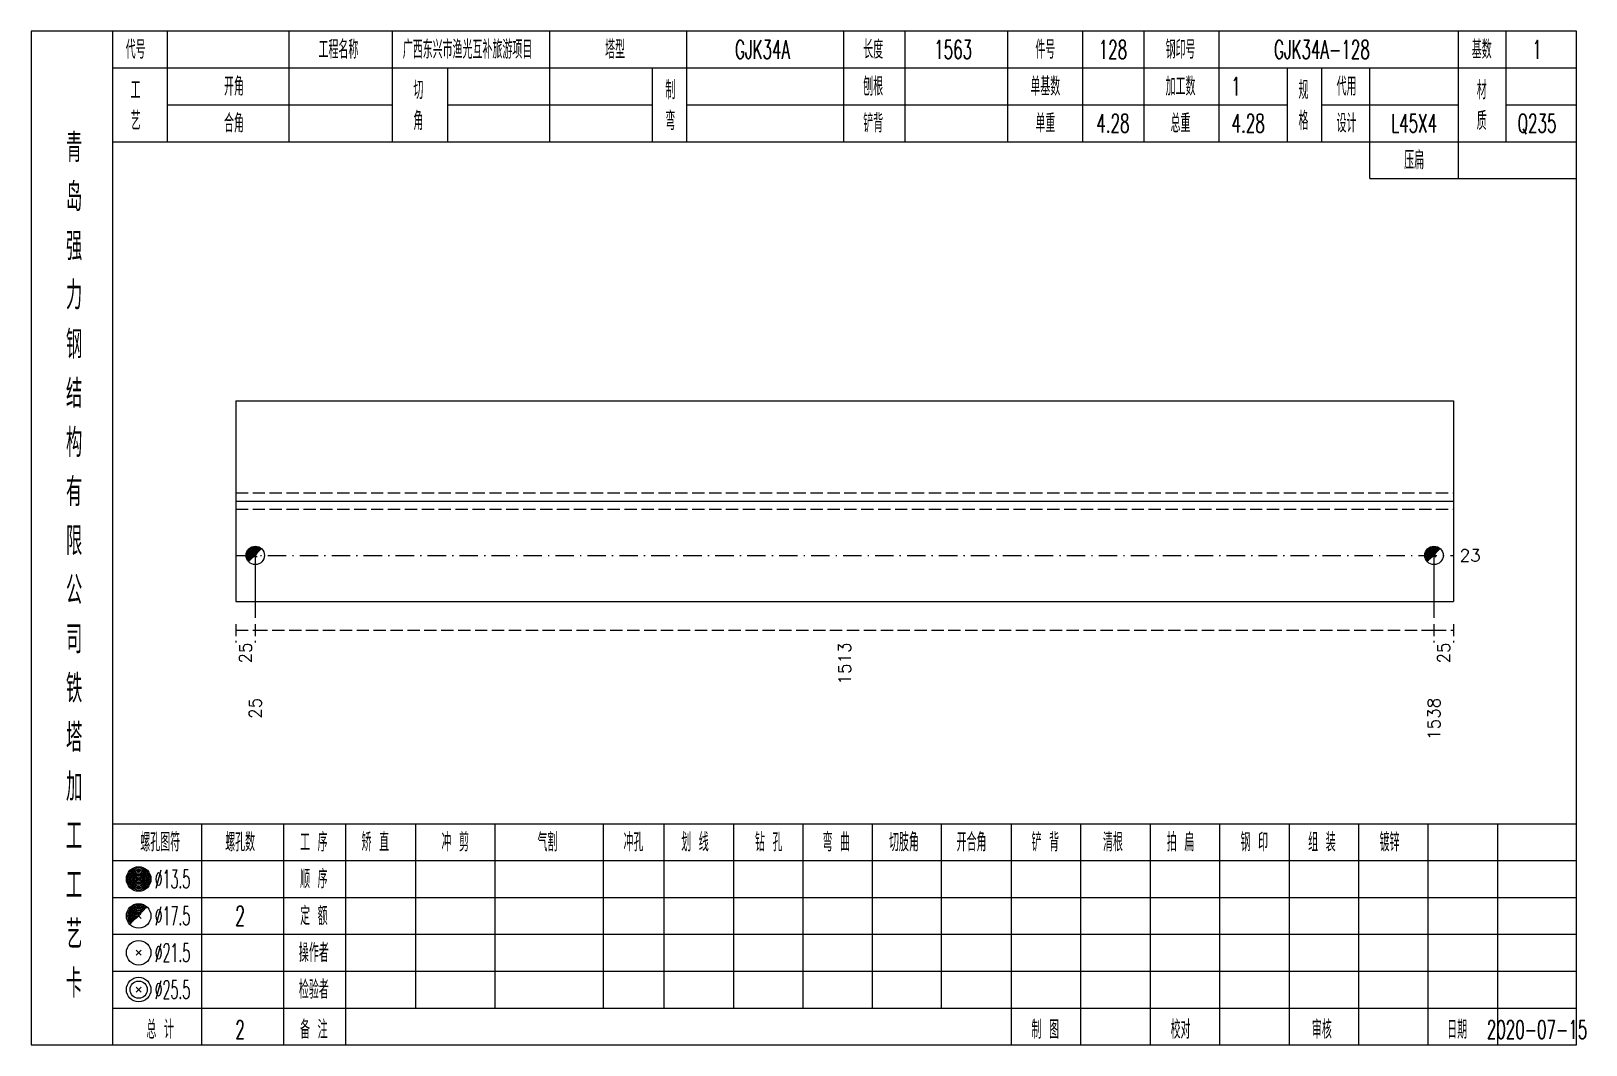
# Model space of a CAD drawing. Extents: x 0 to 2606, y -377 to 6479.
# Drawn here: x 261.4 to 514.3, y 6300 to 6465 of the extents above; entities that cross this region are included whole.
import ezdxf
from ezdxf.enums import TextEntityAlignment as Align

# ---------------------------------------------------------------- set-up
doc = ezdxf.new("R2010")
doc.units = 0
doc.header["$MEASUREMENT"] = 0
doc.linetypes.add('一点画线', pattern=[5.2, 3, -1, 0.2, -1])
doc.linetypes.add('虚线', pattern=[2.75, 2, -0.75])
doc.layers.get('0').update_dxf_attribs({"linetype": 'CONTINUOUS', "lineweight": 25})
doc.layers.add('1', color=7, linetype='CONTINUOUS', lineweight=25)
doc.layers.add('4', color=7, linetype='CONTINUOUS', lineweight=25)
doc.styles.get("Standard").update_dxf_attribs({"font": 'simplex.shx', "width": 0.7, "height": 3, "bigfont": 'gbhzfs.shx'})

msp = doc.modelspace()

# ---------------------------------------------------------------- texts
at = {"color": 7, "linetype": 'Continuous', "lineweight": 13}
msp.add_text('23', height=2, dxfattribs=at).set_placement((493.8, 6379.67), align=Align.MIDDLE_LEFT)
at = {"color": 8, "linetype": 'Continuous', "lineweight": 9}
for s, p in [('25', (296.28, 6365.5)), ('1513', (393.75, 6365.5)), ('25', (491.22, 6365.5))]:
    msp.add_text(s, height=2, rotation=90, dxfattribs=at).set_placement(p, align=Align.MIDDLE_RIGHT)
at = {"layer": '1', "color": 7, "linetype": 'Continuous', "lineweight": 13}
for s, p in [('25', (297.87, 6356.5)), ('1538', (489.63, 6356.5))]:
    msp.add_text(s, height=2, rotation=90, dxfattribs=at).set_placement(p, align=Align.MIDDLE_RIGHT)
at = {"layer": '4', "color": 1, "linetype": 'Continuous', "lineweight": 13}
for s, height, width, p in [('代号', 3, 0.6, (278.4, 6462)), ('工程名称', 3, 0.6, (311.4, 6462)), ('广西东兴市渔光互补旅游项目', 3, 0.6, (332.4, 6462)), ('塔型', 3, 0.6, (356.4, 6462)), ('GJK34A', 3, 0.6, (380.4, 6462)), ('长度', 3, 0.6, (398.4, 6462)), ('1563', 3, 0.6, (411.4, 6462)), ('件号', 3, 0.6, (426.4, 6462)), ('128', 3, 0.6, (437.4, 6462)), ('钢印号', 3, 0.6, (448.4, 6462)), ('GJK34A-128', 3, 0.6, (471.4, 6462)), ('基数', 3, 0.6, (497.4, 6462)), ('1', 3, 0.6, (506.4, 6462)), ('开角', 3, 0.6, (294.4, 6456)), ('刨根', 3, 0.6, (398.4, 6456)), ('单基数', 3, 0.6, (426.4, 6456)), ('加工数', 3, 0.6, (448.4, 6456)), ('代用', 3, 0.6, (475.4, 6456)), ('工', 3, 0.6, (278.4, 6455.4)), ('切', 3, 0.6, (324.4, 6455.4)), ('制', 3, 0.6, (365.4, 6455.4)), ('1', 3, 0.6, (457.4, 6456)), ('规', 3, 0.6, (468.4, 6455.4)), ('材', 3, 0.6, (497.4, 6455.4)), ('艺', 3, 0.6, (278.4, 6450.4)), ('合角', 3, 0.6, (294.4, 6450)), ('角', 3, 0.6, (324.4, 6450.4)), ('弯', 3, 0.6, (365.4, 6450.4)), ('铲背', 3, 0.6, (398.4, 6450)), ('单重', 3, 0.6, (426.4, 6450)), ('4.28', 3, 0.6, (437.4, 6450)), ('总重', 3, 0.6, (448.4, 6450)), ('4.28', 3, 0.6, (459.4, 6450)), ('格', 3, 0.6, (468.4, 6450.4)), ('设计', 3, 0.6, (475.4, 6450)), ('L45X4', 3, 0.6, (486.4, 6450)), ('质', 3, 0.6, (497.4, 6450.4)), ('Q235', 3, 0.6, (506.4, 6450)), ('青', 4.6, 0.8, (268.4, 6446)), ('压扁', 3, 0.6, (486.4, 6444)), ('岛', 4.6, 0.8, (268.4, 6438)), ('强', 4.6, 0.8, (268.4, 6430)), ('力', 4.6, 0.8, (268.4, 6422)), ('钢', 4.6, 0.8, (268.4, 6414)), ('结', 4.6, 0.8, (268.4, 6406)), ('构', 4.6, 0.8, (268.4, 6398)), ('有', 4.6, 0.8, (268.4, 6390)), ('限', 4.6, 0.8, (268.4, 6382)), ('公', 4.6, 0.8, (268.4, 6374)), ('司', 4.6, 0.8, (268.4, 6366)), ('铁', 4.6, 0.8, (268.4, 6358)), ('塔', 4.6, 0.8, (268.4, 6350)), ('加', 4.6, 0.8, (268.4, 6342)), ('工', 4.6, 0.8, (268.4, 6334)), ('螺孔图符', 3, 0.6, (282.4, 6333)), ('螺孔数', 3, 0.6, (295.4, 6333)), ('工 序', 3, 0.6, (307.4, 6333)), ('矫 直', 3, 0.6, (317.4, 6333)), ('冲 剪', 3, 0.6, (330.4, 6333)), ('气割', 3, 0.6, (345.4, 6333)), ('冲孔', 3, 0.6, (359.4, 6333)), ('划 线', 3, 0.6, (369.4, 6333)), ('钻 孔', 3, 0.6, (381.4, 6333)), ('弯 曲', 3, 0.6, (392.4, 6333)), ('切肢角', 3, 0.6, (403.4, 6333)), ('开合角', 3, 0.6, (414.4, 6333)), ('铲 背', 3, 0.6, (426.4, 6333)), ('清根', 3, 0.6, (437.4, 6333)), ('拍 扁', 3, 0.6, (448.4, 6333)), ('钢 印', 3, 0.6, (460.4, 6333)), ('组 装', 3, 0.6, (471.4, 6333)), ('镀锌', 3, 0.6, (482.4, 6333)), ('顺 序', 3, 0.6, (307.4, 6327)), ('工', 4.6, 0.8, (268.4, 6326)), ('%%C13.5', 3, 0.5, (284.4, 6327)), ('%%C17.5', 3, 0.5, (284.4, 6321)), ('2', 3.2, 0.6, (295.4, 6321)), ('定 额', 3, 0.6, (307.4, 6321)), ('艺', 4.6, 0.8, (268.4, 6318)), ('%%C21.5', 3, 0.5, (284.4, 6315)), ('操作者', 3, 0.6, (307.4, 6315)), ('卡', 4.6, 0.8, (268.4, 6310)), ('%%C25.5', 3, 0.5, (284.4, 6309)), ('检验者', 3, 0.6, (307.4, 6309)), ('总 计', 3, 0.6, (282.4, 6302.5)), ('2', 3, 0.6, (295.4, 6302.5)), ('备 注', 3, 0.6, (307.4, 6302.5)), ('制 图', 3, 0.6, (426.4, 6302.5)), ('校对', 3, 0.6, (448.4, 6302.5)), ('审核', 3, 0.6, (471.4, 6302.5)), ('日期', 3, 0.6, (493.4, 6302.5)), ('2020-07-15', 3, 0.6, (506.4, 6302.5))]:
    msp.add_text(s, height=height, dxfattribs=dict(at, width=width)).set_placement(p, align=Align.MIDDLE_CENTER)

# ---------------------------------------------------------------- linework, layer by layer
at = {"color": 7, "linetype": 'Continuous', "lineweight": 18}
for p, q in [((294.7, 6404.83), (294.7, 6372.17)), ((294.7, 6404.83), (492.8, 6404.83)), ((492.8, 6404.83), (492.8, 6372.17)), ((294.7, 6388.5), (492.8, 6388.5))]:
    msp.add_line(p, q, dxfattribs=at)
at = {"color": 1, "linetype": '虚线', "lineweight": 18}
for p, q in [((294.7, 6389.83), (492.8, 6389.83)), ((294.7, 6387.17), (492.8, 6387.17))]:
    msp.add_line(p, q, dxfattribs=at)
at = {"color": 3, "linetype": '一点画线', "lineweight": 13}
msp.add_line((294.7, 6379.67), (492.8, 6379.67), dxfattribs=at)
at = {"color": 7, "linetype": 'Continuous', "lineweight": 13}
for p, q in [((297.87, 6379.67), (297.87, 6369.5)), ((489.63, 6379.67), (489.63, 6369.5))]:
    msp.add_line(p, q, dxfattribs=at)
at = {"color": 8, "linetype": '虚线', "lineweight": 9}
for p, q in [((294.7, 6368.5), (294.7, 6365.5)), ((294.7, 6367.5), (297.87, 6367.5)), ((297.87, 6368.5), (297.87, 6365.5)), ((297.87, 6368.5), (297.87, 6365.5)), ((297.87, 6367.5), (489.63, 6367.5)), ((489.63, 6368.5), (489.63, 6365.5)), ((489.63, 6368.5), (489.63, 6365.5)), ((489.63, 6367.5), (492.8, 6367.5)), ((492.8, 6368.5), (492.8, 6365.5))]:
    msp.add_line(p, q, dxfattribs=at)
at = {"layer": '1', "color": 7, "linetype": 'Continuous', "lineweight": 0}
for p, q in [((297.57, 6379.37), (298.17, 6379.97)), ((297.57, 6379.97), (298.17, 6379.37)), ((489.33, 6379.37), (489.93, 6379.97)), ((489.33, 6379.97), (489.93, 6379.37))]:
    msp.add_line(p, q, dxfattribs=at)
at = {"layer": '1', "color": 7, "linetype": 'Continuous', "lineweight": 18}
msp.add_line((294.7, 6372.17), (492.8, 6372.17), dxfattribs=at)
at = {"layer": '1', "color": 7, "linetype": 'Continuous', "lineweight": 13}
for centre in [(297.87, 6379.67), (489.63, 6379.67)]:
    msp.add_circle(centre, 1.5, dxfattribs=at)
for centre, radius in [((297.87, 6379.67), 1.35), ((297.87, 6379.67), 1.2), ((297.87, 6379.67), 1.05), ((297.87, 6379.67), 0.9), ((297.87, 6379.67), 0.75), ((297.87, 6379.67), 0.6), ((297.87, 6379.67), 0.45), ((297.87, 6379.67), 0.3), ((297.87, 6379.67), 0.15), ((489.63, 6379.67), 1.35), ((489.63, 6379.67), 1.2), ((489.63, 6379.67), 1.05), ((489.63, 6379.67), 0.9), ((489.63, 6379.67), 0.75), ((489.63, 6379.67), 0.6), ((489.63, 6379.67), 0.45), ((489.63, 6379.67), 0.3), ((489.63, 6379.67), 0.15)]:
    msp.add_arc(centre, radius, 45, 225, dxfattribs=at)
at = {"layer": '4', "color": 1, "linetype": 'Continuous', "lineweight": 18}
for p, q in [((274.7, 6300), (274.7, 6465)), ((283.6, 6447), (283.6, 6465)), ((303.4, 6447), (303.4, 6465)), ((320.2, 6447), (320.2, 6465)), ((345.8, 6447), (345.8, 6465)), ((368.1, 6447), (368.1, 6465)), ((393.6, 6447), (393.6, 6465)), ((403.6, 6447), (403.6, 6465)), ((420.3, 6447), (420.3, 6465)), ((432.5, 6447), (432.5, 6465)), ((442.5, 6447), (442.5, 6465)), ((454.7, 6447), (454.7, 6465)), ((493.6, 6441), (493.6, 6465)), ((501.4, 6447), (501.4, 6465)), ((274.7, 6459), (512.8, 6459)), ((329.2, 6447), (329.2, 6459)), ((362.5, 6447), (362.5, 6459)), ((465.8, 6447), (465.8, 6459)), ((471.4, 6447), (471.4, 6459)), ((479.2, 6441), (479.2, 6459)), ((283.6, 6453), (320.2, 6453)), ((329.2, 6453), (362.5, 6453)), ((368.1, 6453), (465.8, 6453)), ((471.4, 6453), (493.6, 6453)), ((501.4, 6453), (512.8, 6453)), ((274.7, 6447), (512.8, 6447)), ((479.2, 6441), (512.8, 6441)), ((274.7, 6336), (512.8, 6336)), ((289.2, 6300), (289.2, 6336)), ((302.5, 6300), (302.5, 6336)), ((312.6, 6300), (312.6, 6336)), ((324, 6306), (324, 6336)), ((336.9, 6306), (336.9, 6336)), ((354.5, 6306), (354.5, 6336)), ((364.4, 6306), (364.4, 6336)), ((375.7, 6306), (375.7, 6336)), ((387, 6306), (387, 6336)), ((398.3, 6306), (398.3, 6336)), ((409.5, 6306), (409.5, 6336)), ((420.9, 6306), (420.9, 6336)), ((432.2, 6306), (432.2, 6336)), ((443.5, 6306), (443.5, 6336)), ((454.8, 6306), (454.8, 6336)), ((466.1, 6306), (466.1, 6336)), ((477.4, 6306), (477.4, 6336)), ((488.7, 6306), (488.7, 6336)), ((500, 6306), (500, 6336)), ((274.7, 6330), (512.8, 6330)), ((274.7, 6324), (512.8, 6324)), ((274.7, 6318), (512.8, 6318)), ((274.7, 6312), (512.8, 6312)), ((274.7, 6306), (512.8, 6306)), ((420.9, 6300), (420.9, 6306)), ((432.2, 6300), (432.2, 6306)), ((443.5, 6300), (443.5, 6306)), ((454.8, 6300), (454.8, 6306)), ((466.1, 6300), (466.1, 6306)), ((477.4, 6300), (477.4, 6306)), ((488.7, 6300), (488.7, 6306)), ((500, 6300), (500, 6306))]:
    msp.add_line(p, q, dxfattribs=at)
at = {"layer": '4', "color": 7, "linetype": 'Continuous', "lineweight": 13}
for p, q in [((278.7, 6326.8), (279.1, 6327.2)), ((279.1, 6326.8), (278.7, 6327.2)), ((278.5, 6314.6), (279.3, 6315.4)), ((279.3, 6314.6), (278.5, 6315.4)), ((278.5, 6308.6), (279.3, 6309.4)), ((279.3, 6308.6), (278.5, 6309.4))]:
    msp.add_line(p, q, dxfattribs=at)
at = {"layer": '4', "color": 7, "linetype": 'Continuous', "lineweight": 0}
for p, q in [((278.5, 6320.6), (279.3, 6321.4)), ((278.5, 6321.4), (279.3, 6320.6))]:
    msp.add_line(p, q, dxfattribs=at)
at = {"layer": '4', "color": 1, "linetype": 'Continuous', "lineweight": 18}
msp.add_lwpolyline([(261.4, 6465), (261.4, 6300), (512.8, 6300), (512.8, 6465)], close=True, dxfattribs=at)
at = {"layer": '4', "color": 7, "linetype": 'Continuous', "lineweight": 13}
for centre, radius in [((278.9, 6327), 2), ((278.9, 6327), 1.8), ((278.9, 6327), 1.6), ((278.9, 6327), 1.4), ((278.9, 6327), 1.2), ((278.9, 6327), 1), ((278.9, 6327), 0.8), ((278.9, 6327), 0.6), ((278.9, 6327), 0.4), ((278.9, 6327), 0.2), ((278.9, 6321), 2), ((278.9, 6315), 2), ((278.9, 6309), 2), ((278.9, 6309), 1.4)]:
    msp.add_circle(centre, radius, dxfattribs=at)
for radius in [1.8, 1.6, 1.4, 1.2, 1, 0.8, 0.6, 0.4, 0.2]:
    msp.add_arc((278.9, 6321), radius, 45, 225, dxfattribs=at)

msp.set_redraw_order([(e.dxf.handle, doc.entitydb.next_handle()) for e in msp.query("TEXT MTEXT ATTDEF DIMENSION ARC_DIMENSION")])  # texts and dimensions are drawn at this point

doc.saveas('drawing.dxf')
